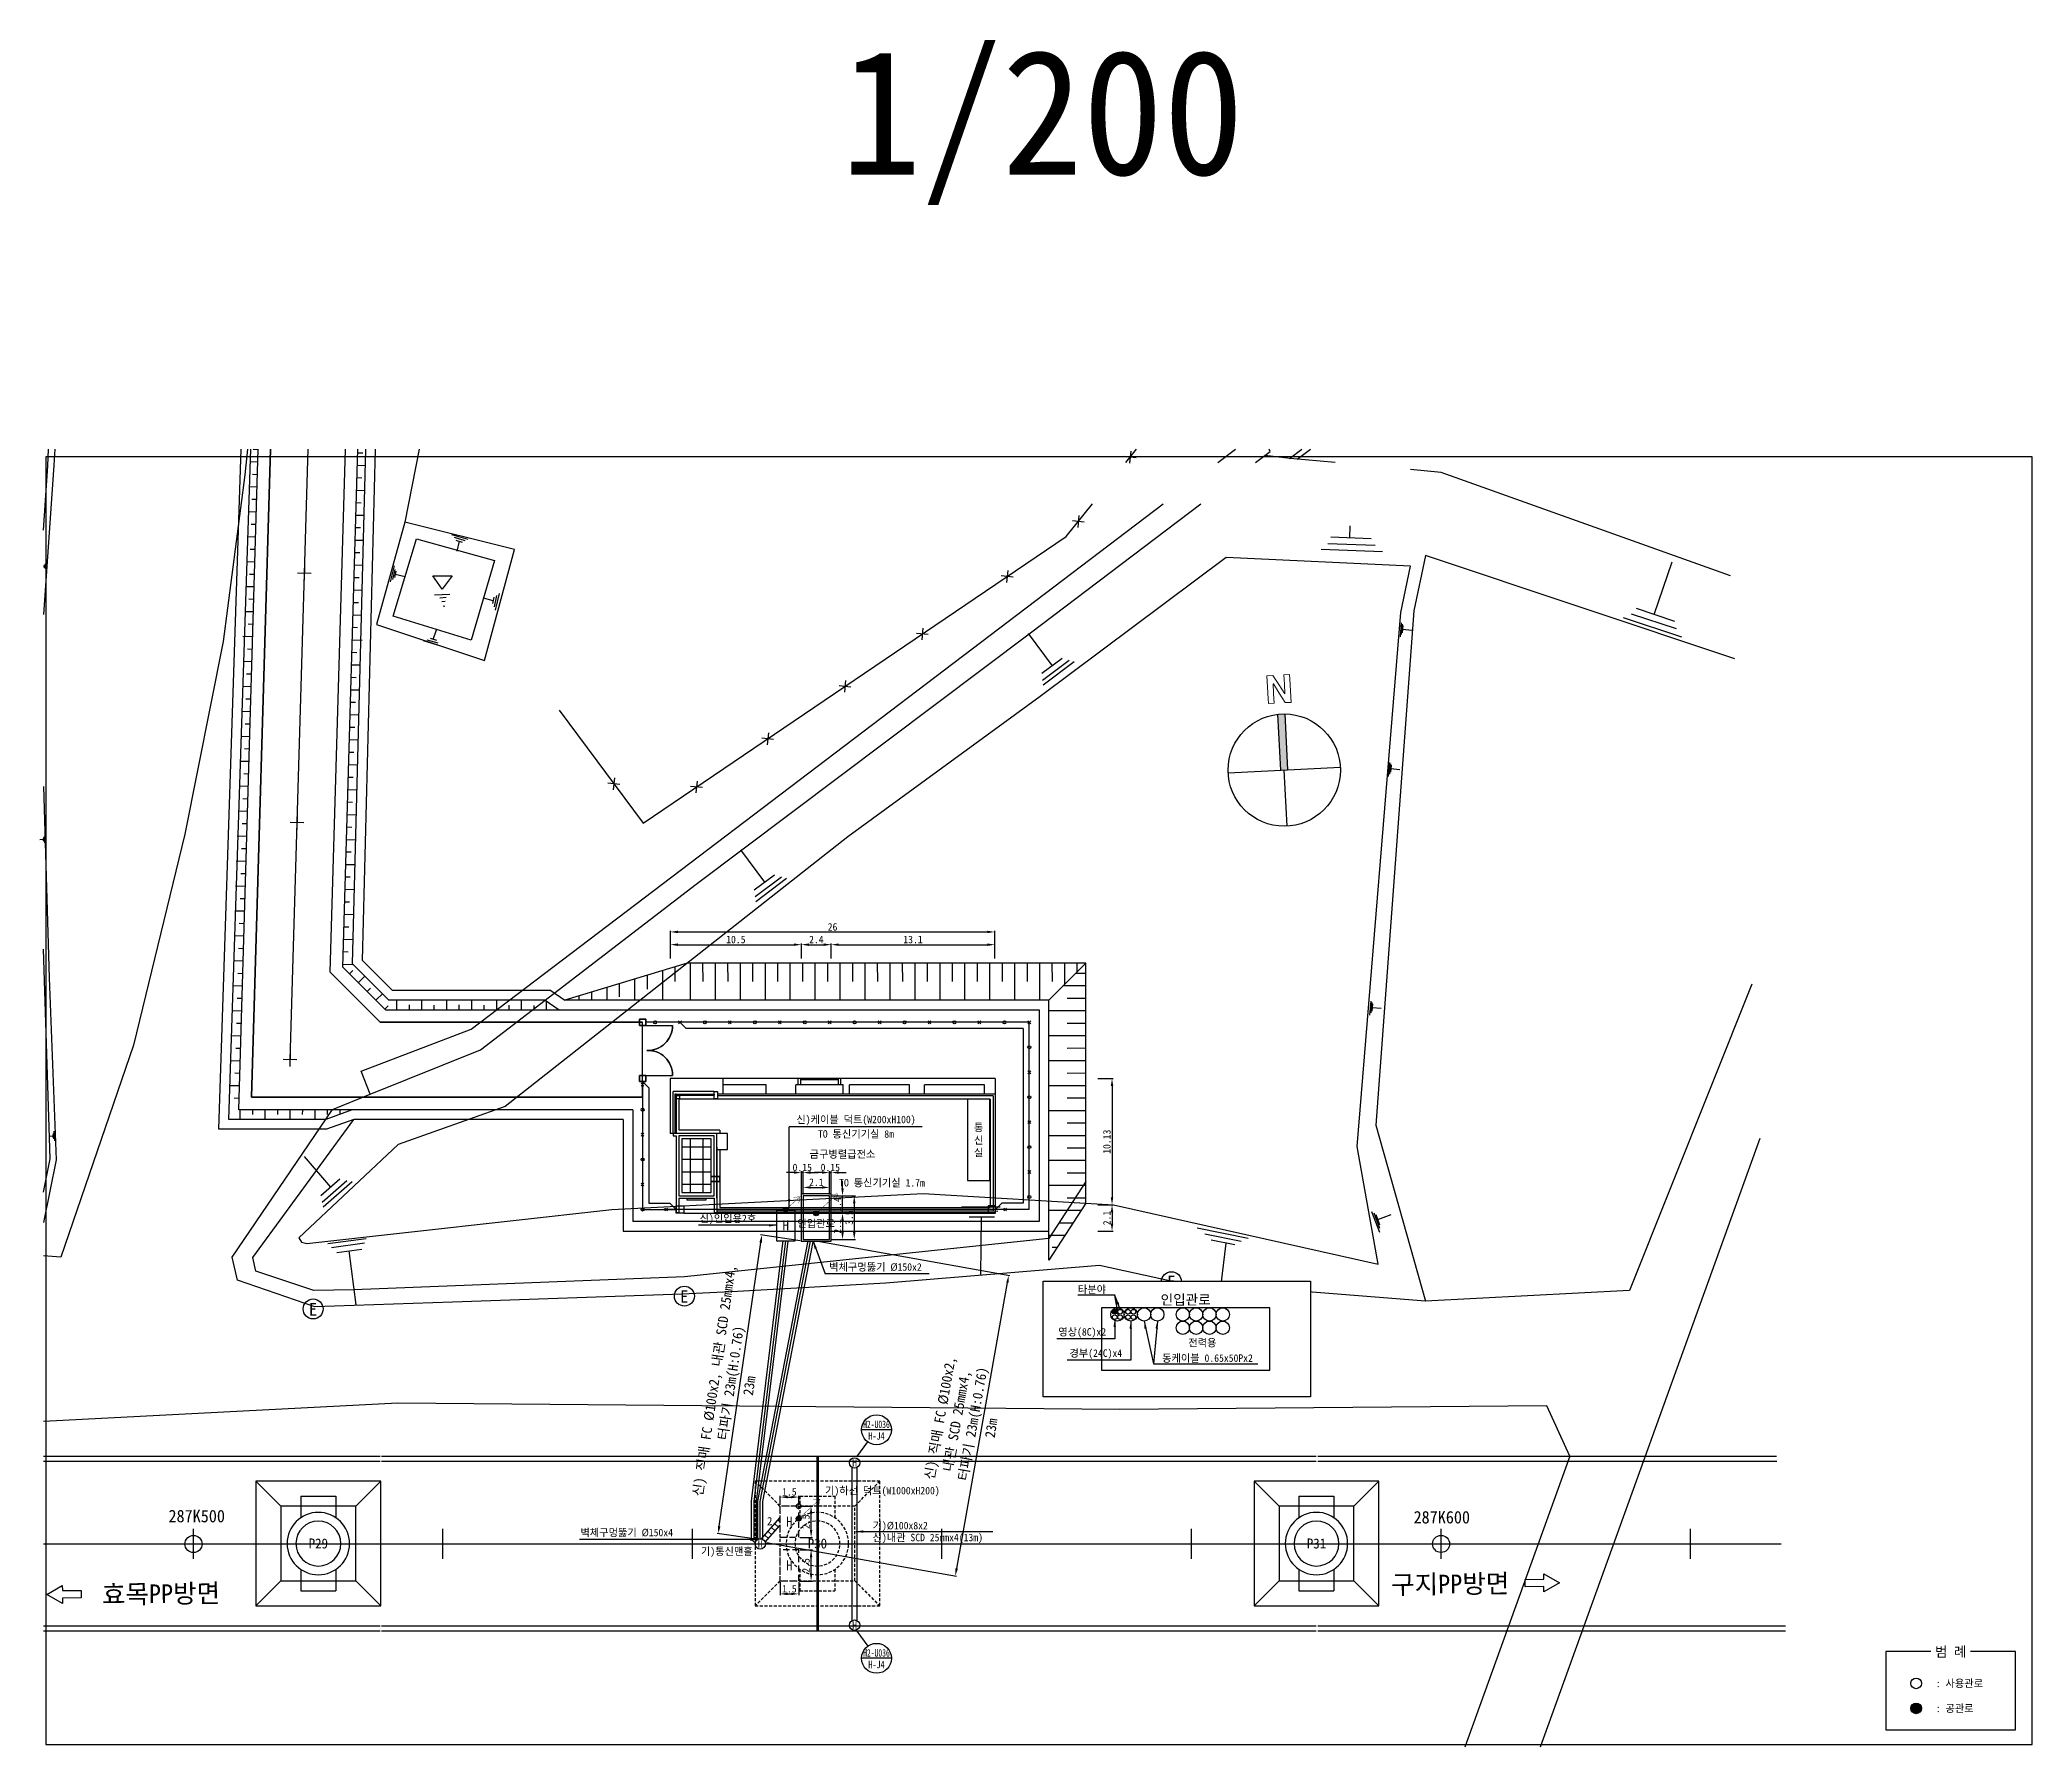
# Model space of a CAD drawing. Extents: x -230 to 359, y 103089 to 103233.
# Drawn here: x -0.5 to 159.2, y 103096.6 to 103233.4 of the extents above; entities that cross this region are included whole.
import ezdxf
from ezdxf.enums import TextEntityAlignment as Align

# ---------------------------------------------------------------- set-up
doc = ezdxf.new("R2010")
doc.units = 0
doc.header["$MEASUREMENT"] = 0
doc.linetypes.add('DASHED2', pattern=[0.375, 0.25, -0.125])
doc.linetypes.add('HIDDEN', pattern=[0.375, 0.25, -0.125])
doc.layers.get('DEFPOINTS').update_dxf_attribs({"linetype": 'CONTINUOUS'})
for name, color, linetype in [('TT-LINE', 7, 'CONTINUOUS'), ('TT-MANH', 4, 'CONTINUOUS'), ('TX-LINE', 2, 'CONTINUOUS'), ('TX-PAPR', 2, 'CONTINUOUS'), ('TZ-BASE', 253, 'CONTINUOUS'), ('TZ-DIMS', 1, 'CONTINUOUS'), ('TZ-LEAL', 1, 'CONTINUOUS'), ('TZ-LEAT', 3, 'CONTINUOUS'), ('TZ-LINE', 7, 'CONTINUOUS'), ('TZ-TEX2', 3, 'CONTINUOUS'), ('TZ-TEXT', 6, 'CONTINUOUS')]:
    doc.layers.add(name, color=color, linetype=linetype)
doc.styles.add('GR', font='GulimChe.ttf')
doc.styles.get("Standard").update_dxf_attribs({"font": 'GulimChe.ttf'})
doc.linetypes.add('XXO_LINE', pattern='A,2.5,["X",Standard,S=1,R=0,X=-1,Y=-0.5],5,["X",Standard,S=1,R=0,X=-1,Y=-0.5],5,-0.5,[133,GulimChe.ttf,S=0.5,R=0,X=-0.5,Y=0],-0.5,2.5', length=16)
doc.linetypes.add('ZIGZAG', pattern='A,0.00254,-5.08,[131,ltypeshp.shx,S=5.08,R=0,X=-5.08,Y=0],-10.16,[131,ltypeshp.shx,S=5.08,R=180,X=5.08,Y=0],-5.08', length=20.32254)
doc.dimstyles.new('D200', dxfattribs={"dimscale": 0.2, "dimtxt": 3, "dimasz": 3, "dimexe": 0.5, "dimexo": 0.5, "dimgap": 0.5, "dimtad": 1, "dimdec": 0, "dimzin": 1, "dimdsep": 46, "dimlunit": 6, "dimtxsty": 'Standard', "dimcen": 1, "dimclrd": 1, "dimclre": 1, "dimclrt": 3, "dimadec": 0, "dimazin": 0, "dimtfac": 1, "dimtdec": 0, "dimtix": 1, "dimtmove": 2, "dimatfit": 3, "dimfxl": 0, "dimtvp": 2, "dimlwd": -1, "dimlwe": -1, "dimarcsym": 0})

msp = doc.modelspace()

# ---------------------------------------------------------------- texts
at = {"layer": 'TT-MANH', "linetype": 'ByBlock', "style": 'GR'}
for p in [(64.818, 103119.374), (57.256, 103112.882), (64.818, 103106.374)]:
    msp.add_text('H', height=0.6, dxfattribs=at).set_placement(p, align=Align.MIDDLE)
at = {"layer": 'TZ-BASE', "style": 'GR'}
for s, p in [('통', (74.762, 103146.259)), ('신', (74.762, 103145.259)), ('실', (74.762, 103144.259))]:
    msp.add_text(s, height=0.6, rotation=0.00002, dxfattribs=at).set_placement(p, align=Align.MIDDLE)
msp.add_text('금구병렬급전소', height=0.6001, rotation=0.00002, dxfattribs=at).set_placement((63.846, 103143.82), align=Align.CENTER)
at = {"layer": 'TZ-BASE'}
for p in [(90.206, 103133.368), (21.412, 103131.18), (51.166, 103132.209)]:
    msp.add_text('E', height=1, rotation=0.00802, dxfattribs=at).set_placement(p, align=Align.CENTER)
for s, p in [('287K500', (12.087, 103114.616)), ('287K600', (111.881, 103114.524))]:
    msp.add_text(s, height=1, dxfattribs=at).set_placement(p, align=Align.CENTER)
for s, p in [('효목PP방면', (9.226, 103108.912)), ('구지PP방면', (112.558, 103109.691))]:
    msp.add_text(s, height=1.5, rotation=0.64432, dxfattribs=at).set_placement(p, align=Align.MIDDLE)
at = {"layer": 'TZ-LEAT', "style": 'GR'}
for s, width, p in [('H2-U036', 0.65, (66.571, 103122.464)), ('H-J4', 0.8, (66.571, 103121.532)), ('H2-U036', 0.65, (66.571, 103104.149)), ('H-J4', 0.8, (66.571, 103103.217))]:
    msp.add_text(s, height=0.6, dxfattribs=dict(at, width=width)).set_placement(p, align=Align.MIDDLE)
at = {"layer": 'TZ-LEAT'}
for s, height, p in [('기)하선 덕트(W1000xH200)', 0.6, (67.042, 103117.123)), ('2', 0.667, (58.01, 103114.705)), ('기)통신맨홀', 0.6, (54.576, 103112.268))]:
    msp.add_text(s, height=height, dxfattribs=at).set_placement(p, align=Align.MIDDLE)
msp.add_text('기)Ø100x8x2', height=0.6, rotation=0.05182, dxfattribs=at).set_placement((66.258, 103114.352), align=Align.MIDDLE_LEFT)
at = {"layer": 'TZ-TEX2'}
for s, height, p in [('1/200', 10, (79.863, 103226.783)), ('H', 0.8, (59.299, 103138.413)), ('H', 0.8, (59.586, 103114.663)), ('P29', 0.8, (21.836, 103112.913)), ('P30', 0.8, (61.836, 103112.913)), ('P31', 0.8, (101.836, 103112.913)), ('H', 0.8, (59.586, 103111.163)), ('범 례', 0.8, (152.672, 103104.252, 0.31))]:
    msp.add_text(s, height=height, dxfattribs=at).set_placement(p, align=Align.MIDDLE)
for s, p in [(': 사용관로', (151.478, 103101.707, 0.31)), (': 공관로', (151.478, 103099.707, 0.31))]:
    msp.add_text(s, height=0.6, dxfattribs=at).set_placement(p, align=Align.MIDDLE_LEFT)
at = {"layer": 'TZ-TEXT'}
for s, rotation, p in [('신)케이블 덕트(W200xH100)', 0.05182, (64.928, 103146.862, 0.155)), ('TO 통신기기실 8m', 359.94818, (64.928, 103145.747, 0.155)), ('TO 통신기기실 1.7m', 359.94818, (67.014, 103141.84, 0)), ('인입관로', 359.94818, (61.73, 103138.581, 0)), ('벽체구멍뚫기 Ø150x2', 0.05182, (66.49, 103135.086, -0.155))]:
    msp.add_text(s, height=0.6, rotation=rotation, dxfattribs=at).set_placement(p, align=Align.MIDDLE)
for s, p in [('신)인입용2호', (52.394, 103138.963)), ('벽체구멍뚫기 Ø150x4', (42.841, 103113.792)), ('신)내관 SCD 25mmx4(13m)', (66.258, 103113.394))]:
    msp.add_text(s, height=0.6, rotation=0.05182, dxfattribs=at).set_placement(p, align=Align.MIDDLE_LEFT)
at = {"layer": 'TZ-TEXT', "ltscale": 2, "char_height": 0.8, "attachment_point": 5, "rotation": 81.69017}
for insert in [(56.381, 103125.56), (75.767, 103122.167)]:
    msp.add_mtext('23m', dxfattribs=dict(at, insert=insert))

# ---------------------------------------------------------------- blocks, each defined once
blk = doc.blocks.new('*D9')
at = {"layer": 'DEFPOINTS', "color": 0, "ltscale": 2}
for p in [(76.05, 103161.92), (50.05, 103159.68, 0), (76.05, 103159.68, 0)]:
    blk.add_point(p, dxfattribs=at)
at = {"layer": 'TZ-DIMS', "color": 1, "ltscale": 2}
for p, q in [((50.05, 103159.78), (50.05, 103162.02)), ((50.65, 103161.92), (75.45, 103161.92)), ((76.05, 103159.78), (76.05, 103162.02))]:
    blk.add_line(p, q, dxfattribs=at)
for points in [[(50.65, 103162.02), (50.65, 103161.82), (50.05, 103161.92)], [(75.45, 103162.02), (75.45, 103161.82), (76.05, 103161.92)]]:
    blk.add_solid(points, dxfattribs=at)
at = {"layer": 'TZ-DIMS', "color": 3, "ltscale": 2, "insert": (63.05, 103162.32), "char_height": 0.6, "attachment_point": 5}
blk.add_mtext('26', dxfattribs=at)
blk = doc.blocks.new('*D10')
at = {"layer": 'DEFPOINTS', "color": 0}
for p in [(60.55, 103160.9), (50.05, 103159.68, 0), (60.55, 103159.68, 0)]:
    blk.add_point(p, dxfattribs=at)
at = {"layer": 'TZ-DIMS', "color": 1}
for p, q in [((50.05, 103159.78), (50.05, 103161)), ((50.65, 103160.9), (59.95, 103160.9)), ((60.55, 103159.78), (60.55, 103161))]:
    blk.add_line(p, q, dxfattribs=at)
for points in [[(50.65, 103161), (50.65, 103160.8), (50.05, 103160.9)], [(59.95, 103161), (59.95, 103160.8), (60.55, 103160.9)]]:
    blk.add_solid(points, dxfattribs=at)
at = {"layer": 'TZ-DIMS', "color": 3, "insert": (55.3, 103161.31), "char_height": 0.6, "attachment_point": 5}
blk.add_mtext('10.5', dxfattribs=at)
blk = doc.blocks.new('*D11')
at = {"layer": 'DEFPOINTS', "color": 0}
for p in [(62.95, 103160.9), (60.55, 103159.68, 0), (62.95, 103159.68, 0)]:
    blk.add_point(p, dxfattribs=at)
at = {"layer": 'TZ-DIMS', "color": 1}
for p, q in [((60.55, 103159.78), (60.55, 103161)), ((61.15, 103160.9), (62.35, 103160.9)), ((62.95, 103159.78), (62.95, 103161))]:
    blk.add_line(p, q, dxfattribs=at)
for points in [[(61.15, 103161), (61.15, 103160.8), (60.55, 103160.9)], [(62.35, 103161), (62.35, 103160.8), (62.95, 103160.9)]]:
    blk.add_solid(points, dxfattribs=at)
at = {"layer": 'TZ-DIMS', "color": 3, "insert": (61.75, 103161.31), "char_height": 0.6, "attachment_point": 5}
blk.add_mtext('2.4', dxfattribs=at)
blk = doc.blocks.new('*D12')
at = {"layer": 'DEFPOINTS', "color": 0}
for p in [(76.05, 103160.9), (62.95, 103159.68, 0), (76.05, 103159.68, 0)]:
    blk.add_point(p, dxfattribs=at)
at = {"layer": 'TZ-DIMS', "color": 1}
for p, q in [((62.95, 103159.78), (62.95, 103161)), ((63.55, 103160.9), (75.45, 103160.9)), ((76.05, 103159.78), (76.05, 103161))]:
    blk.add_line(p, q, dxfattribs=at)
for points in [[(63.55, 103161), (63.55, 103160.8), (62.95, 103160.9)], [(75.45, 103161), (75.45, 103160.8), (76.05, 103160.9)]]:
    blk.add_solid(points, dxfattribs=at)
at = {"layer": 'TZ-DIMS', "color": 3, "insert": (69.5, 103161.31), "char_height": 0.6, "attachment_point": 5}
blk.add_mtext('13.1', dxfattribs=at)
blk = doc.blocks.new('*D13')
at = {"layer": 'DEFPOINTS', "color": 0}
for p in [(84.21, 103150.18, 0), (84.21, 103140.05, 0), (85.45, 103140.05)]:
    blk.add_point(p, dxfattribs=at)
at = {"layer": 'TZ-DIMS', "color": 1}
for p, q in [((84.31, 103150.18), (85.55, 103150.18)), ((85.45, 103149.58), (85.45, 103140.65)), ((84.31, 103140.05), (85.55, 103140.05))]:
    blk.add_line(p, q, dxfattribs=at)
for points in [[(85.35, 103149.58), (85.55, 103149.58), (85.45, 103150.18)], [(85.35, 103140.65), (85.55, 103140.65), (85.45, 103140.05)]]:
    blk.add_solid(points, dxfattribs=at)
at = {"layer": 'TZ-DIMS', "color": 3, "insert": (85.04, 103145.11), "char_height": 0.6, "attachment_point": 5, "rotation": 90}
blk.add_mtext('10.13', dxfattribs=at)
blk = doc.blocks.new('*D14')
at = {"layer": 'DEFPOINTS', "color": 0}
for p in [(84.21, 103140.05, 0), (84.21, 103137.95, 0), (85.45, 103137.95)]:
    blk.add_point(p, dxfattribs=at)
at = {"layer": 'TZ-DIMS', "color": 1}
for p, q in [((84.31, 103140.05), (85.55, 103140.05)), ((85.45, 103139.45), (85.45, 103138.55)), ((84.31, 103137.95), (85.55, 103137.95))]:
    blk.add_line(p, q, dxfattribs=at)
for points in [[(85.35, 103139.45), (85.55, 103139.45), (85.45, 103140.05)], [(85.35, 103138.55), (85.55, 103138.55), (85.45, 103137.95)]]:
    blk.add_solid(points, dxfattribs=at)
at = {"layer": 'TZ-DIMS', "color": 3, "insert": (85.04, 103139), "char_height": 0.6, "attachment_point": 5, "rotation": 90}
blk.add_mtext('2.1', dxfattribs=at)
blk = doc.blocks.new('*D15')
at = {"layer": 'DEFPOINTS', "color": 0}
for p in [(58.84, 103109.91), (60.34, 103109.91), (60.34, 103108.88)]:
    blk.add_point(p, dxfattribs=at)
at = {"layer": 'TZ-DIMS', "color": 1}
for p, q in [((58.84, 103109.81), (58.84, 103108.78)), ((60.34, 103109.81), (60.34, 103108.78)), ((59.44, 103108.88), (59.74, 103108.88))]:
    blk.add_line(p, q, dxfattribs=at)
for points in [[(59.44, 103108.98), (59.44, 103108.78), (58.84, 103108.88)], [(59.74, 103108.98), (59.74, 103108.78), (60.34, 103108.88)]]:
    blk.add_solid(points, dxfattribs=at)
at = {"layer": 'TZ-DIMS', "color": 3, "insert": (59.59, 103109.29), "char_height": 0.6, "attachment_point": 5}
blk.add_mtext('1.5', dxfattribs=at)
blk = doc.blocks.new('*D16')
at = {"layer": 'DEFPOINTS', "color": 0}
for p in [(60.34, 103112.41), (61.33, 103112.41), (60.34, 103109.91)]:
    blk.add_point(p, dxfattribs=at)
at = {"layer": 'TZ-DIMS', "color": 1}
for p, q in [((60.44, 103112.41), (61.43, 103112.41)), ((61.33, 103110.51), (61.33, 103111.81)), ((60.44, 103109.91), (61.43, 103109.91))]:
    blk.add_line(p, q, dxfattribs=at)
for points in [[(61.23, 103111.81), (61.43, 103111.81), (61.33, 103112.41)], [(61.23, 103110.51), (61.43, 103110.51), (61.33, 103109.91)]]:
    blk.add_solid(points, dxfattribs=at)
at = {"layer": 'TZ-DIMS', "color": 3, "insert": (60.92, 103111.16), "char_height": 0.6, "attachment_point": 5, "rotation": 90}
blk.add_mtext('2.5', dxfattribs=at)
blk = doc.blocks.new('*D17')
at = {"layer": 'DEFPOINTS', "color": 0}
for p in [(62.8, 103139.38, 0), (62.8, 103137.28, 0), (63.85, 103137.28)]:
    blk.add_point(p, dxfattribs=at)
at = {"layer": 'TZ-DIMS', "color": 1}
for p, q in [((62.9, 103139.38), (63.95, 103139.38)), ((63.85, 103138.78), (63.85, 103137.88)), ((62.9, 103137.28), (63.95, 103137.28))]:
    blk.add_line(p, q, dxfattribs=at)
for points in [[(63.75, 103138.78), (63.95, 103138.78), (63.85, 103139.38)], [(63.75, 103137.88), (63.95, 103137.88), (63.85, 103137.28)]]:
    blk.add_solid(points, dxfattribs=at)
at = {"layer": 'TZ-DIMS', "color": 3, "insert": (63.44, 103138.33), "char_height": 0.6, "attachment_point": 5, "rotation": 90}
blk.add_mtext('2.1', dxfattribs=at)
blk = doc.blocks.new('*D18')
at = {"layer": 'DEFPOINTS', "color": 0}
for p in [(62.8, 103140.78, 0), (63.85, 103140.78), (62.8, 103139.38, 0)]:
    blk.add_point(p, dxfattribs=at)
at = {"layer": 'TZ-DIMS', "color": 1}
for p, q in [((63.85, 103141.38), (63.85, 103141.98)), ((62.9, 103140.78), (63.95, 103140.78)), ((63.85, 103139.38), (63.85, 103140.78)), ((62.9, 103139.38), (63.95, 103139.38)), ((63.85, 103138.78), (63.85, 103138.18))]:
    blk.add_line(p, q, dxfattribs=at)
for points in [[(63.75, 103141.38), (63.95, 103141.38), (63.85, 103140.78)], [(63.75, 103138.78), (63.95, 103138.78), (63.85, 103139.38)]]:
    blk.add_solid(points, dxfattribs=at)
at = {"layer": 'TZ-DIMS', "color": 3, "insert": (63.44, 103140.08), "char_height": 0.6, "attachment_point": 5, "rotation": 90}
blk.add_mtext('1.4', dxfattribs=at)
blk = doc.blocks.new('*D19')
at = {"layer": 'DEFPOINTS', "color": 0}
for p in [(62.8, 103140.78, 0), (62.8, 103137.28, 0), (64.79, 103137.28)]:
    blk.add_point(p, dxfattribs=at)
at = {"layer": 'TZ-DIMS', "color": 1}
for p, q in [((62.9, 103140.78), (64.89, 103140.78)), ((64.79, 103140.18), (64.79, 103137.88)), ((62.9, 103137.28), (64.89, 103137.28))]:
    blk.add_line(p, q, dxfattribs=at)
for points in [[(64.69, 103140.18), (64.89, 103140.18), (64.79, 103140.78)], [(64.69, 103137.88), (64.89, 103137.88), (64.79, 103137.28)]]:
    blk.add_solid(points, dxfattribs=at)
at = {"layer": 'TZ-DIMS', "color": 3, "insert": (64.38, 103139.03), "char_height": 0.6, "attachment_point": 5, "rotation": 90}
blk.add_mtext('3.5', dxfattribs=at)
blk = doc.blocks.new('*D20')
at = {"layer": 'DEFPOINTS', "color": 0}
for p in [(60.7, 103140.78, 0), (62.8, 103141.45), (62.8, 103140.78, 0)]:
    blk.add_point(p, dxfattribs=at)
at = {"layer": 'TZ-DIMS', "color": 1}
for p, q in [((60.7, 103140.88), (60.7, 103141.55)), ((61.3, 103141.45), (62.2, 103141.45)), ((62.8, 103140.88), (62.8, 103141.55))]:
    blk.add_line(p, q, dxfattribs=at)
for points in [[(61.3, 103141.55), (61.3, 103141.35), (60.7, 103141.45)], [(62.2, 103141.55), (62.2, 103141.35), (62.8, 103141.45)]]:
    blk.add_solid(points, dxfattribs=at)
at = {"layer": 'TZ-DIMS', "color": 3, "insert": (61.75, 103141.86), "char_height": 0.6, "attachment_point": 5}
blk.add_mtext('2.1', dxfattribs=at)
blk = doc.blocks.new('*D21')
at = {"layer": 'DEFPOINTS', "color": 0}
for p in [(60.55, 103142.64), (60.55, 103140.78, 0), (60.7, 103140.78, 0)]:
    blk.add_point(p, dxfattribs=at)
at = {"layer": 'TZ-DIMS', "color": 1}
for p, q in [((59.95, 103142.64), (59.35, 103142.64)), ((60.55, 103140.88), (60.55, 103142.74)), ((60.7, 103142.64), (60.55, 103142.64)), ((60.7, 103140.88), (60.7, 103142.74)), ((61.3, 103142.64), (61.9, 103142.64))]:
    blk.add_line(p, q, dxfattribs=at)
for points in [[(59.95, 103142.74), (59.95, 103142.54), (60.55, 103142.64)], [(61.3, 103142.74), (61.3, 103142.54), (60.7, 103142.64)]]:
    blk.add_solid(points, dxfattribs=at)
at = {"layer": 'TZ-DIMS', "color": 3, "insert": (60.62, 103143.05), "char_height": 0.6, "attachment_point": 5}
blk.add_mtext('0.15', dxfattribs=at)
blk = doc.blocks.new('*D22')
at = {"layer": 'DEFPOINTS', "color": 0}
for p in [(62.95, 103142.64), (62.8, 103140.78, 0), (62.95, 103140.78, 0)]:
    blk.add_point(p, dxfattribs=at)
at = {"layer": 'TZ-DIMS', "color": 1}
for p, q in [((62.2, 103142.64), (61.6, 103142.64)), ((62.8, 103140.88), (62.8, 103142.74)), ((62.8, 103142.64), (62.95, 103142.64)), ((62.95, 103140.88), (62.95, 103142.74)), ((63.55, 103142.64), (64.15, 103142.64))]:
    blk.add_line(p, q, dxfattribs=at)
for points in [[(62.2, 103142.74), (62.2, 103142.54), (62.8, 103142.64)], [(63.55, 103142.74), (63.55, 103142.54), (62.95, 103142.64)]]:
    blk.add_solid(points, dxfattribs=at)
at = {"layer": 'TZ-DIMS', "color": 3, "insert": (62.87, 103143.05), "char_height": 0.6, "attachment_point": 5}
blk.add_mtext('0.15', dxfattribs=at)
blk = doc.blocks.new('*D23')
at = {"layer": 'DEFPOINTS', "color": 0}
for p in [(60.34, 103116.64), (58.84, 103115.91), (60.34, 103115.91)]:
    blk.add_point(p, dxfattribs=at)
at = {"layer": 'TZ-DIMS', "color": 1}
for p, q in [((58.84, 103116.01), (58.84, 103116.74)), ((59.44, 103116.64), (59.74, 103116.64)), ((60.34, 103116.01), (60.34, 103116.74))]:
    blk.add_line(p, q, dxfattribs=at)
for points in [[(59.44, 103116.74), (59.44, 103116.54), (58.84, 103116.64)], [(59.74, 103116.74), (59.74, 103116.54), (60.34, 103116.64)]]:
    blk.add_solid(points, dxfattribs=at)
at = {"layer": 'TZ-DIMS', "color": 3, "insert": (59.59, 103117.05), "char_height": 0.6, "attachment_point": 5}
blk.add_mtext('1.5', dxfattribs=at)
blk = doc.blocks.new('*D24')
at = {"layer": 'DEFPOINTS', "color": 0}
for p in [(60.34, 103115.91), (61.33, 103115.91), (60.34, 103113.41)]:
    blk.add_point(p, dxfattribs=at)
at = {"layer": 'TZ-DIMS', "color": 1}
for p, q in [((60.44, 103115.91), (61.43, 103115.91)), ((61.33, 103114.01), (61.33, 103115.31)), ((60.44, 103113.41), (61.43, 103113.41))]:
    blk.add_line(p, q, dxfattribs=at)
for points in [[(61.23, 103115.31), (61.43, 103115.31), (61.33, 103115.91)], [(61.23, 103114.01), (61.43, 103114.01), (61.33, 103113.41)]]:
    blk.add_solid(points, dxfattribs=at)
at = {"layer": 'TZ-DIMS', "color": 3, "insert": (60.92, 103114.66), "char_height": 0.6, "attachment_point": 5, "rotation": 90}
blk.add_mtext('2.5', dxfattribs=at)
blk = doc.blocks.new('*D25')
at = {"layer": 'DEFPOINTS', "color": 0, "ltscale": 2}
for p in [(57.38, 103137.63), (60.55, 103137.16), (57.06, 103113.25)]:
    blk.add_point(p, dxfattribs=at)
at = {"layer": 'TZ-TEXT', "color": 1, "ltscale": 2}
for p, q in [((53.97, 103114.31), (57.29, 103137.03)), ((60.45, 103137.18), (57.28, 103137.64)), ((56.96, 103113.27), (53.79, 103113.73))]:
    blk.add_line(p, q, dxfattribs=at)
for points in [[(57.19, 103137.05), (57.39, 103137.02), (57.38, 103137.63)], [(53.87, 103114.32), (54.07, 103114.29), (53.89, 103113.71)]]:
    blk.add_solid(points, dxfattribs=at)
at = {"layer": 'TZ-TEXT', "color": 3, "ltscale": 2, "insert": (54.33, 103125.86), "char_height": 0.8, "attachment_point": 5, "rotation": 81.6902}
blk.add_mtext('{\\C6;신) 직매 FC Ø100x2, 내관 SCD 25mmx4,\\P터파기 23m(H:0.76)}', dxfattribs=at)
blk = doc.blocks.new('*D43')
at = {"layer": 'DEFPOINTS', "color": 0, "ltscale": 2}
for p in [(61.93, 103137.13), (77.18, 103134.42), (57.65, 103113.03)]:
    blk.add_point(p, dxfattribs=at)
at = {"layer": 'TZ-TEXT', "color": 1, "ltscale": 2}
for p, q in [((62.03, 103137.11), (77.27, 103134.4)), ((73, 103110.91), (77.07, 103133.83)), ((57.75, 103113.01), (72.99, 103110.3))]:
    blk.add_line(p, q, dxfattribs=at)
for points in [[(76.97, 103133.85), (77.17, 103133.81), (77.18, 103134.42)], [(72.9, 103110.93), (73.1, 103110.89), (72.89, 103110.32)]]:
    blk.add_solid(points, dxfattribs=at)
at = {"layer": 'TZ-TEXT', "color": 3, "ltscale": 2, "insert": (73.07, 103122.72), "char_height": 0.8, "attachment_point": 5, "rotation": 79.9296}
blk.add_mtext('{\\C6;신) 직매 FC Ø100x2,\\P내관 SCD 25mmx4,\\P터파기 23m(H:0.76)}', dxfattribs=at)

# ---------------------------------------------------------------- dimensions: what is measured, and where the dimension line sits
at = {"layer": 'TZ-DIMS', "ltscale": 2}
dim = msp.add_linear_dim(base=(76.046, 103161.917), p1=(50.046, 103159.68, 0), p2=(76.046, 103159.68, 0), dimstyle='D200', dxfattribs=at)
dim.commit()
dim.dimension.update_dxf_attribs({"geometry": '*D9', "text_midpoint": (63.046, 103162.324)})
at = {"layer": 'TZ-DIMS'}
for base, p1, p2, override, picture, middle in [((60.546, 103160.899), (50.046, 103159.68, 0), (60.546, 103159.68, 0), {"dimdec": 1, "dimlunit": 6}, '*D10', (55.296, 103161.307)), ((62.946, 103160.899), (60.546, 103159.68, 0), (62.946, 103159.68, 0), {"dimdec": 1}, '*D11', (61.746, 103161.306)), ((76.046, 103160.899), (62.946, 103159.68, 0), (76.046, 103159.68, 0), {"dimdec": 1}, '*D12', (69.496, 103161.307)), ((60.546, 103142.637, 0), (60.696, 103140.78), (60.546, 103140.78), {"dimdec": 2}, '*D21', (60.621, 103143.045, 0)), ((62.946, 103142.637, 0), (62.796, 103140.78), (62.946, 103140.78), {"dimdec": 2}, '*D22', (62.871, 103143.045, 0)), ((62.796, 103141.449, 0), (60.696, 103140.78), (62.796, 103140.78), {"dimdec": 1}, '*D20', (61.746, 103141.857, 0)), ((60.336, 103116.637), (58.836, 103115.913), (60.336, 103115.913), {"dimdec": 1}, '*D23', (59.586, 103117.045)), ((60.336, 103108.88), (58.836, 103109.913), (60.336, 103109.913), {"dimdec": 1}, '*D15', (59.586, 103109.288))]:
    dim = msp.add_linear_dim(base=base, p1=p1, p2=p2, dimstyle='D200', override=override, dxfattribs=at)
    dim.commit()
    dim.dimension.update_dxf_attribs({"geometry": picture, "text_midpoint": middle})
for base, p1, p2, override, picture, middle in [((85.447, 103140.05), (84.215, 103150.18, 0), (84.215, 103140.05, 0), {"dimdec": 2}, '*D13', (85.039, 103145.115)), ((63.853, 103140.78, 0), (62.796, 103139.38), (62.796, 103140.78), {"dimdec": 1}, '*D18', (63.445, 103140.08, 0)), ((64.789, 103137.28, 0), (62.796, 103140.78), (62.796, 103137.28), {"dimdec": 1}, '*D19', (64.381, 103139.03, 0)), ((85.447, 103137.95), (84.215, 103140.05, 0), (84.215, 103137.95, 0), {"dimdec": 1}, '*D14', (85.039, 103139)), ((63.853, 103137.28, 0), (62.796, 103139.38), (62.796, 103137.28), {"dimdec": 1}, '*D17', (63.445, 103138.33, 0)), ((61.332, 103115.913), (60.336, 103113.413), (60.336, 103115.913), {"dimdec": 1}, '*D24', (60.925, 103114.663)), ((61.332, 103112.413), (60.336, 103109.913), (60.336, 103112.413), {"dimdec": 1}, '*D16', (60.925, 103111.163))]:
    dim = msp.add_linear_dim(base=base, p1=p1, p2=p2, angle=90, dimstyle='D200', override=override, dxfattribs=at)
    dim.commit()
    dim.dimension.update_dxf_attribs({"geometry": picture, "text_midpoint": middle})
at = {"layer": 'TZ-TEXT', "ltscale": 2}
for p1, p2, distance, text, picture, middle in [((57.056, 103113.251), (60.549, 103137.163), 3.203, '{\\C6;신) 직매 FC Ø100x2, 내관 SCD 25mmx4,\\P터파기 23m(H:0.76)}', '*D25', (54.332, 103125.86)), ((57.651, 103113.025), (61.932, 103137.13), -15.483, '{\\C6;신) 직매 FC Ø100x2,\\P내관 SCD 25mmx4,\\P터파기 23m(H:0.76)}', '*D43', (73.067, 103122.72))]:
    dim = msp.add_aligned_dim(p1=p1, p2=p2, distance=distance, text=text, dimstyle='D200', override={"dimtxt": 4}, dxfattribs=at)
    dim.commit()
    dim.dimension.update_dxf_attribs({"geometry": picture, "text_midpoint": middle})

# ---------------------------------------------------------------- hatches: boundary and pattern name
at = {"layer": 'TZ-LINE'}
h = msp.add_hatch(color=256, dxfattribs=at)
h.dxf.hatch_style = 1
h.paths.add_polyline_path([(59.099, 103139.663, 1), (59.499, 103139.663, 1)])
h = msp.add_hatch(color=256, dxfattribs=at)
h.dxf.hatch_style = 1
h.paths.add_polyline_path([(61.546, 103139.38, 1), (61.946, 103139.38, 1)])
h = msp.add_hatch(color=256, dxfattribs=at)
h.dxf.hatch_style = 1
h.paths.add_polyline_path([(60.136, 103114.913, 1), (60.536, 103114.913, 1)])
at = {"layer": 'TZ-LINE', "ltscale": 2}
h = msp.add_hatch(color=256, dxfattribs=at)
h.dxf.hatch_style = 1
h.paths.add_polyline_path([(149.475, 103099.707, 1), (150.329, 103099.707, 1)])

# ---------------------------------------------------------------- linework, layer by layer
at = {"layer": 'TT-LINE', "linetype": 'ByBlock'}
for points in [[(64.618, 103106.744), (64.616, 103119.005)], [(65.018, 103106.744), (65.016, 103119.005)]]:
    msp.add_lwpolyline(points, dxfattribs=at)
at = {"layer": 'TT-MANH'}
for centre in [(64.816, 103119.374), (57.256, 103112.882), (64.818, 103106.374)]:
    msp.add_circle(centre, 0.42, dxfattribs=at)
at = {"layer": 'TX-PAPR'}
msp.add_lwpolyline([(0, 103096.8), (159.2, 103096.8), (159.2, 103200), (0, 103200)], close=True, dxfattribs=at)
at = {"layer": 'TZ-BASE'}
for p, q in [((13.849, 103146.118), (15.642, 103200.6)), ((14.652, 103146.898), (16.419, 103200.6)), ((15.455, 103147.678), (17.008, 103200.6)), ((16.485, 103148.678), (18.008, 103200.6)), ((19.574, 103151.677), (21.009, 103200.6)), ((22.781, 103158.693), (24.011, 103200.6)), ((23.793, 103159.095), (25.011, 103200.6)), ((24.584, 103159.366), (25.636, 103200.6)), ((25.374, 103159.636), (26.419, 103200.6)), ((98.987, 103174.877), (98.752, 103179.363)), ((99.291, 103179.391), (99.526, 103174.905)), ((94.762, 103174.657), (103.75, 103175.126)), ((99.491, 103170.397), (99.256, 103174.891)), ((20.677, 103170.652), (19.586, 103170.684)), ((20.147, 103171.214), (20.115, 103170.123)), ((27.491, 103156.458), (24.584, 103159.366)), ((27.771, 103157.238), (25.374, 103159.636)), ((83.351, 103159.428), (51.409, 103159.428)), ((83.351, 103159.428), (80.381, 103156.458)), ((83.351, 103141.923), (83.351, 103159.428)), ((83.351, 103140.191), (83.351, 103159.428)), ((26.796, 103154.678), (22.781, 103158.693)), ((27.21, 103155.678), (23.793, 103159.095)), ((40.019, 103156.458), (27.491, 103156.458)), ((40.472, 103157.238), (27.771, 103157.238)), ((40.019, 103156.458), (41.132, 103155.678)), ((40.472, 103157.238), (41.585, 103156.458)), ((80.381, 103156.458), (41.585, 103156.458)), ((80.381, 103137.358), (80.381, 103156.458)), ((80.381, 103135.626), (80.381, 103156.458)), ((26.796, 103154.678), (47.821, 103154.678)), ((27.21, 103155.678), (30.889, 103155.678)), ((30.889, 103155.678), (79.601, 103155.678)), ((47.816, 103148.678), (47.821, 103154.678)), ((47.821, 103154.43), (50.221, 103154.43)), ((78.821, 103154.68), (48.071, 103154.68)), ((50.705, 103154.564), (50.937, 103154.795)), ((50.705, 103154.795), (50.937, 103154.564)), ((50.821, 103154.68), (51.321, 103154.18)), ((54.705, 103154.564), (54.937, 103154.795)), ((54.705, 103154.795), (54.937, 103154.564)), ((58.705, 103154.564), (58.937, 103154.795)), ((58.705, 103154.795), (58.937, 103154.564)), ((62.705, 103154.564), (62.937, 103154.795)), ((62.705, 103154.795), (62.937, 103154.564)), ((66.705, 103154.564), (66.937, 103154.795)), ((66.705, 103154.795), (66.937, 103154.564)), ((70.705, 103154.564), (70.937, 103154.795)), ((70.705, 103154.795), (70.937, 103154.564)), ((74.705, 103154.795), (74.937, 103154.564)), ((74.705, 103154.564), (74.937, 103154.795)), ((78.705, 103154.564), (78.937, 103154.795)), ((78.705, 103154.795), (78.937, 103154.564)), ((78.821, 103139.68), (78.821, 103154.68)), ((79.601, 103155.678), (79.601, 103138.732)), ((79.601, 103155.678), (79.601, 103138.732)), ((78.321, 103154.18), (51.321, 103154.18)), ((47.705, 103149.564), (47.937, 103149.795)), ((47.705, 103149.795), (47.937, 103149.564)), ((47.821, 103149.93), (47.821, 103139.68)), ((47.821, 103149.93), (48.321, 103149.43)), ((54.246, 103150.18, 0), (50.046, 103150.18, 0)), ((50.046, 103150.18, 0), (50.046, 103145.78, 0)), ((76.071, 103150.18, 0), (53.771, 103150.18, 0)), ((54.246, 103150.18, 0), (54.246, 103148.93, 0)), ((57.721, 103149.68, 0), (54.246, 103149.68, 0)), ((57.721, 103148.93, 0), (57.721, 103149.68, 0)), ((63.911, 103149.68, 0), (60.111, 103149.68, 0)), ((60.111, 103148.93, 0), (60.111, 103149.68, 0)), ((63.721, 103150.18, 0), (60.301, 103150.18, 0)), ((60.301, 103149.68, 0), (60.301, 103150.18, 0)), ((60.501, 103149.68, 0), (60.501, 103150.18, 0)), ((60.501, 103150.11, 0), (63.521, 103150.11, 0)), ((60.501, 103150.09, 0), (63.521, 103150.09, 0)), ((63.521, 103149.68, 0), (63.521, 103150.18, 0)), ((63.721, 103149.68, 0), (63.721, 103150.18, 0)), ((63.911, 103148.93, 0), (63.911, 103149.68, -0.001)), ((69.221, 103149.68, 0), (64.421, 103149.68, 0)), ((64.421, 103148.93, 0), (64.421, 103149.68, 0)), ((69.221, 103148.93, 0), (69.221, 103149.68, 0)), ((75.221, 103149.68, 0), (70.421, 103149.68, 0)), ((70.421, 103148.93, 0), (70.421, 103149.68, 0)), ((75.221, 103148.93, 0), (75.221, 103149.68, 0)), ((76.071, 103150.18, 0), (76.071, 103148.93, 0)), ((78.705, 103150.564), (78.937, 103150.795)), ((78.705, 103150.795), (78.937, 103150.564)), ((47.821, 103148.678), (16.485, 103148.678)), ((50.271, 103145.78, 0), (50.271, 103149.13, 0)), ((53.571, 103149.13, 0), (50.271, 103149.13, 0)), ((50.416, 103148.83, 0), (50.416, 103145.83, 0)), ((50.456, 103148.83, 0), (50.456, 103145.83, 0)), ((50.476, 103148.83, 0), (50.476, 103145.83, 0)), ((50.516, 103148.93, 0), (53.471, 103148.93, 0)), ((50.516, 103148.89, 0), (53.471, 103148.89, 0)), ((50.516, 103148.87, 0), (53.471, 103148.87, 0)), ((50.516, 103148.83, 0), (53.471, 103148.83, 0)), ((50.516, 103148.83, 0), (50.516, 103145.83, 0)), ((75.671, 103148.53, 0), (50.766, 103148.53, 0)), ((50.766, 103146.03, 0), (50.766, 103148.53, 0)), ((76.071, 103148.93, 0), (53.821, 103148.93, 0)), ((75.921, 103148.78, 0), (53.821, 103148.78, 0)), ((75.671, 103148.53, 0), (75.671, 103139.83, 0)), ((75.921, 103148.78, 0), (75.921, 103139.58, 0)), ((76.071, 103148.93, 0), (76.071, 103139.43, 0)), ((22.425, 103146.898), (14.652, 103146.898)), ((47.041, 103147.678), (15.455, 103147.678)), ((24.676, 103146.898), (22.489, 103146.118)), ((46.261, 103146.898), (24.676, 103146.898)), ((46.261, 103146.898), (46.261, 103137.952)), ((47.041, 103147.678), (47.041, 103138.732)), ((78.705, 103146.564), (78.937, 103146.795)), ((78.705, 103146.795), (78.937, 103146.564)), ((22.489, 103146.118), (13.849, 103146.118)), ((47.705, 103145.795), (47.937, 103145.564)), ((47.705, 103145.564), (47.937, 103145.795)), ((50.271, 103145.78, 0), (50.046, 103145.78, 0)), ((53.771, 103145.78, 0), (50.271, 103145.78, 0)), ((50.271, 103145.78, 0), (50.271, 103145.58, 0)), ((50.271, 103145.58, 0), (50.521, 103145.58, 0)), ((53.771, 103145.78, 0), (50.521, 103145.78, 0)), ((50.521, 103145.58, 0), (50.521, 103139.43, 0)), ((50.721, 103145.58, 0), (50.721, 103140.78, 0)), ((53.571, 103145.58, 0), (50.721, 103145.58, 0)), ((54.021, 103146.03, 0), (50.766, 103146.03, 0)), ((53.321, 103145.33, 0), (50.971, 103145.33, 0)), ((50.971, 103145.33, 0), (50.971, 103141.03, 0)), ((51.646, 103145.33, 0), (51.646, 103141.03, 0)), ((52.646, 103145.33, 0), (52.646, 103141.03, 0)), ((53.321, 103141.03, 0), (53.321, 103145.33, 0)), ((53.571, 103140.78, 0), (53.571, 103145.58, 0)), ((53.771, 103140.58, 0), (53.771, 103145.78, 0)), ((54.021, 103146.03, 0), (54.021, 103145.78, 0)), ((53.321, 103144.68, 0), (50.971, 103144.68, 0)), ((53.321, 103143.68, 0), (50.971, 103143.68, 0)), ((53.771, 103144.68, 0), (53.771, 103139.43, 0)), ((54.021, 103144.48, 0), (54.021, 103139.83, 0)), ((47.705, 103141.564), (47.937, 103141.795)), ((47.705, 103141.795), (47.937, 103141.564)), ((53.321, 103142.68, 0), (50.971, 103142.68, 0)), ((53.321, 103141.68, 0), (50.971, 103141.68, 0)), ((53.965, 103142.328, 0), (53.373, 103142.328, 0)), ((53.373, 103142.306, 0), (53.373, 103142.328, 0)), ((53.373, 103142.328, 0), (53.373, 103142.306, 0)), ((53.965, 103142.306, 0), (53.373, 103142.306, 0)), ((53.965, 103141.928, 0), (53.373, 103141.928, 0)), ((53.373, 103141.906, 0), (53.373, 103141.928, 0)), ((53.373, 103141.928, 0), (53.373, 103141.906, 0)), ((53.965, 103141.906, 0), (53.373, 103141.906, 0)), ((53.965, 103142.328, 0), (53.771, 103142.328, 0)), ((53.965, 103142.306, 0), (53.771, 103142.306, 0)), ((53.965, 103141.928, 0), (53.771, 103141.928, 0)), ((53.965, 103141.906, 0), (53.771, 103141.906, 0)), ((53.976, 103142.295, 0), (53.976, 103141.939, 0)), ((53.976, 103142.295, 0), (53.976, 103141.939, 0)), ((53.998, 103142.295, 0), (53.998, 103141.939, 0)), ((53.998, 103142.295, 0), (53.998, 103141.939, 0)), ((78.705, 103142.795), (78.937, 103142.564)), ((78.705, 103142.564), (78.937, 103142.795)), ((48.321, 103140.18), (50.021, 103140.18)), ((50.021, 103140.18), (50.521, 103139.68)), ((50.721, 103140.78, 0), (53.571, 103140.78, 0)), ((50.721, 103140.58, 0), (50.721, 103139.43, 0)), ((50.721, 103140.58, 0), (53.571, 103140.58, 0)), ((50.971, 103141.03, 0), (53.321, 103141.03, 0)), ((51.361, 103140.58, 0), (51.361, 103140.43, 0)), ((52.881, 103140.43, 0), (51.361, 103140.43, -0.001)), ((52.881, 103140.58, 0), (52.881, 103140.43, 0)), ((53.571, 103140.58, 0), (53.571, 103139.43, 0)), ((76.121, 103139.68), (76.621, 103140.18)), ((78.321, 103140.18), (76.621, 103140.18)), ((79.601, 103138.732), (47.041, 103138.732)), ((47.821, 103139.68), (50.521, 103139.68)), ((77.285, 103139.68, 0), (49.533, 103139.68, 0)), ((49.597, 103139.795), (49.829, 103139.564)), ((49.597, 103139.564), (49.829, 103139.795)), ((50.521, 103139.43, 0), (50.721, 103139.43, 0)), ((51.121, 103139.38), (75.521, 103139.38)), ((53.571, 103139.43, 0), (53.771, 103139.43, 0)), ((53.771, 103139.58, 0.001), (75.921, 103139.58, 0)), ((53.771, 103139.43, 0.001), (76.071, 103139.43, 0)), ((54.021, 103139.83, 0.001), (75.671, 103139.83, 0)), ((78.821, 103139.68), (76.121, 103139.68)), ((76.772, 103139.564), (77.003, 103139.795)), ((76.772, 103139.795), (77.003, 103139.564)), ((46.261, 103137.952), (80.381, 103137.952))]:
    msp.add_line(p, q, dxfattribs=at)
at = {"layer": 'TZ-BASE', "ltscale": 2}
for p, q in [((20.734, 103191.205), (20.702, 103190.114)), ((21.263, 103190.644), (20.172, 103190.676)), ((20.12, 103151.661), (19.029, 103151.693)), ((19.59, 103152.223), (19.558, 103151.132))]:
    msp.add_line(p, q, dxfattribs=at)
at = {"layer": 'TZ-BASE', "linetype": 'Continuous'}
for p, q in [((48.071, 103154.93), (47.571, 103154.93)), ((47.571, 103154.93), (47.571, 103154.43)), ((47.571, 103154.43), (48.071, 103154.43)), ((47.821, 103154.43), (50.221, 103154.43)), ((48.071, 103154.43), (48.071, 103154.93)), ((78.321, 103154.18), (78.321, 103140.18)), ((47.571, 103150.43), (47.571, 103149.93)), ((48.071, 103150.43), (47.571, 103150.43)), ((47.571, 103149.93), (47.571, 103150.43)), ((47.571, 103150.43), (48.071, 103150.43)), ((47.571, 103149.93), (48.071, 103149.93)), ((48.071, 103149.93), (47.571, 103149.93)), ((47.821, 103150.43), (50.221, 103150.43)), ((47.821, 103150.43), (50.221, 103150.43)), ((48.071, 103149.93), (48.071, 103150.43)), ((48.071, 103150.43), (48.071, 103149.93)), ((48.321, 103149.43), (48.321, 103140.18))]:
    msp.add_line(p, q, dxfattribs=at)
at = {"layer": 'TZ-BASE', "extrusion": (0, 0, -1)}
for p, q in [((-0.2, 103119.913), (26.803, 103119.913)), ((-0.2, 103119.513), (26.803, 103119.513)), ((26.903, 103119.913), (101.803, 103119.911)), ((26.903, 103119.513), (101.803, 103119.511)), ((61.786, 103119.913), (61.786, 103105.913)), ((61.886, 103119.913), (61.886, 103105.913)), ((101.933, 103119.911), (138.707, 103119.91)), ((101.933, 103119.511), (138.728, 103119.51)), ((18.836, 103115.913), (16.836, 103117.913)), ((24.836, 103115.913), (26.836, 103117.913)), ((98.836, 103115.912), (96.836, 103117.912)), ((104.836, 103115.912), (106.836, 103117.912)), ((20.436, 103116.713), (23.236, 103116.713)), ((20.436, 103116.713), (20.436, 103114.985)), ((23.236, 103116.713), (23.236, 103114.985)), ((100.436, 103116.712), (103.236, 103116.712)), ((100.436, 103116.712), (100.436, 103114.984)), ((103.236, 103116.712), (103.236, 103114.984)), ((11.821, 103111.683), (11.821, 103114.083)), ((31.821, 103111.682), (31.821, 103114.082)), ((51.821, 103111.682), (51.821, 103114.082)), ((71.821, 103111.682), (71.821, 103114.082)), ((91.821, 103111.681), (91.821, 103114.081)), ((111.821, 103111.681), (111.821, 103114.081)), ((131.821, 103111.68), (131.821, 103114.08)), ((18.836, 103109.914), (16.836, 103107.914)), ((20.436, 103110.842), (20.436, 103109.114)), ((23.236, 103110.842), (23.236, 103109.114)), ((24.836, 103109.914), (26.836, 103107.914)), ((98.836, 103109.913), (96.836, 103107.913)), ((100.436, 103110.841), (100.436, 103109.113)), ((103.236, 103110.841), (103.236, 103109.113)), ((104.836, 103109.913), (106.836, 103107.913)), ((20.436, 103109.114), (23.236, 103109.114)), ((100.436, 103109.113), (103.236, 103109.113)), ((-0.2, 103106.314), (26.803, 103106.313)), ((-0.2, 103105.914), (26.803, 103105.913)), ((26.903, 103106.313), (101.803, 103106.311)), ((26.903, 103105.913), (101.803, 103105.911)), ((101.933, 103106.311), (139.417, 103106.31)), ((101.933, 103105.911), (139.438, 103105.91))]:
    msp.add_line(p, q, dxfattribs=at)
at = {"layer": 'TZ-BASE', "linetype": 'DASHED2', "extrusion": (0, 0, -1)}
for p, q in [((58.836, 103115.913), (56.836, 103117.913)), ((64.836, 103115.913), (66.836, 103117.913)), ((60.436, 103116.713), (60.436, 103114.984)), ((60.436, 103116.713), (63.236, 103116.713)), ((63.236, 103116.713), (63.236, 103114.984)), ((58.836, 103109.913), (56.836, 103107.913)), ((60.436, 103110.842), (60.436, 103109.113)), ((63.236, 103110.842), (63.236, 103109.113)), ((64.836, 103109.913), (66.836, 103107.913)), ((60.436, 103109.113), (63.236, 103109.113))]:
    msp.add_line(p, q, dxfattribs=at)
at = {"layer": 'TZ-BASE'}
for points in [[(16.151, 103200.6), (15.939, 103198.558), (14.204, 103185.2), (11.134, 103169.76), (7.017, 103152.852), (1.19, 103135.874), (-0.2, 103135.958)], [(0.719, 103200.6), (0.631, 103199.326), (-0.2, 103187.368)], [(-0.2, 103194.113), (0.153, 103199.282), (0.213, 103200.6)], [(18.008, 103200.6), (16.485, 103148.678), (47.816, 103148.678), (47.821, 103154.678), (26.796, 103154.678), (22.781, 103158.693), (24.011, 103200.6)], [(29.907, 103200.6), (28.767, 103194.746), (26.486, 103186.549), (35.143, 103183.678), (37.56, 103192.557), (28.767, 103194.746)], [(87.381, 103199.91), (86.431, 103200.009)], [(86.558, 103199.529), (87.423, 103200.6)], [(86.955, 103200.434), (86.857, 103199.485)], [(93.928, 103199.529), (95.341, 103200.6)], [(96.941, 103199.529), (98.133, 103200.431), (98.043, 103200.6)], [(103.327, 103199.529), (99.741, 103199.861), (97.695, 103200.1)], [(99.682, 103199.868), (100.672, 103200.6)], [(100.288, 103199.811), (101.357, 103200.6)], [(135.024, 103190.455), (111.844, 103198.739), (109.361, 103198.969)], [(136.733, 103157.723), (126.933, 103133.177), (110.575, 103132.348), (90.056, 103133.959), (84.435, 103135.186), (67.322, 103133.773), (55.437, 103133.098), (50.994, 103132.894), (32.589, 103132.268), (21.552, 103131.871), (15.346, 103134.008), (14.941, 103135.853), (22.97, 103147.703), (25.982, 103148.925), (34.826, 103152.466), (52.107, 103165.751), (78.915, 103185.886), (92.563, 103196.215)], [(25.982, 103148.925), (25.279, 103150.77), (34.076, 103154.124), (89.561, 103196.215)], [(41.147, 103179.681), (47.859, 103170.626), (81.777, 103193.605), (83.884, 103196.215)], [(83.222, 103194.758), (82.272, 103194.857)], [(82.797, 103195.282), (82.698, 103194.333)], [(104.503, 103193.492), (104.549, 103194.454)], [(29.703, 103193.415), (35.943, 103191.68), (34.073, 103185.293), (27.831, 103187.223), (29.703, 103193.415)], [(33.852, 103193.374), (32.536, 103193.744)], [(33.614, 103193.272), (32.743, 103193.536)], [(33.394, 103193.134), (32.889, 103193.293)], [(33.12, 103193.22), (32.927, 103192.443)], [(106.532, 103192.876), (102.748, 103193.031)], [(106.232, 103193.421), (102.998, 103193.555)], [(-0.132, 103191.193), (-0.2, 103191.195)], [(-0.128, 103191.332), (-0.135, 103191.099)], [(-0.067, 103191.408), (-0.071, 103191.006)], [(-0.009, 103191.501), (-0.02, 103190.897)], [(106.776, 103135.309), (105.111, 103144.727), (108.589, 103187.509), (109.381, 103191.238), (94.598, 103191.919), (79.678, 103180.789), (64.268, 103169.54), (36.802, 103147.942), (28.231, 103144.891), (20.284, 103137.397), (20.481, 103137.055), (20.906, 103136.956), (45.358, 103139.69), (70.317, 103140.972), (85.571, 103140.058), (106.776, 103135.309)], [(27.9, 103191.252), (27.59, 103189.969)], [(107.125, 103192.366), (102.204, 103192.556)], [(135.371, 103183.812), (110.565, 103192.085), (109.643, 103187.654), (106.594, 103146.437), (110.575, 103132.348)], [(128.906, 103187.353), (130.34, 103191.586)], [(27.961, 103190.975), (27.771, 103190.162)], [(28.041, 103190.828), (27.932, 103190.332)], [(27.986, 103190.58), (28.794, 103190.411)], [(31.022, 103190.45), (32.554, 103190.451), (31.766, 103189.4), (31.022, 103190.45)], [(77.526, 103190.355), (76.577, 103190.453)], [(77.101, 103190.879), (77.002, 103189.929)], [(31.156, 103188.938), (32.364, 103188.99)], [(31.573, 103188.68), (32.09, 103188.739)], [(31.74, 103188.398), (32.008, 103188.435)], [(31.834, 103188.043), (31.964, 103188.029)], [(35.836, 103188.464), (35.062, 103188.673)], [(35.894, 103188.745), (35.787, 103188.226)], [(36.121, 103188.87), (35.929, 103187.98)], [(36.326, 103189.029), (36.01, 103187.699)], [(108.631, 103186.689), (108.54, 103185.566)], [(108.711, 103186.573), (108.638, 103185.744)], [(108.766, 103186.467), (108.714, 103185.896)], [(131.117, 103185.549), (126.438, 103187.085)], [(130.688, 103186.202), (127.092, 103187.392)], [(130.549, 103186.809), (127.476, 103187.827)], [(31.583, 103184.836), (30.277, 103185.24)], [(31.438, 103185.05), (30.563, 103185.301)], [(31.328, 103185.286), (30.818, 103185.427)], [(31.052, 103185.362), (31.312, 103186.12)], [(70.722, 103185.745), (69.772, 103185.843)], [(70.296, 103186.269), (70.198, 103185.319)], [(80.67, 103183.255), (78.744, 103185.846)], [(108.742, 103186.186), (109.474, 103186.111)], [(81.441, 103183.834), (79.821, 103182.618)], [(82.003, 103183.67), (79.887, 103182.081)], [(82.407, 103183.551), (79.935, 103181.695)], [(64.526, 103181.547), (63.576, 103181.645)], [(64.1, 103182.071), (64.001, 103181.121)], [(58.329, 103177.349), (57.379, 103177.447)], [(57.903, 103177.873), (57.805, 103176.923)], [(107.68, 103175.509), (107.588, 103174.385)], [(107.759, 103175.393), (107.686, 103174.563)], [(107.814, 103175.286), (107.762, 103174.715)], [(-0.2, 103173.57), (0.258, 103158.246), (0.815, 103143.666), (-0.2, 103138.649)], [(45.987, 103173.743), (45.037, 103173.841)], [(45.562, 103174.267), (45.463, 103173.317)], [(52.625, 103173.484), (51.675, 103173.583)], [(52.199, 103174.008), (52.101, 103173.059)], [(107.79, 103175.006), (108.522, 103174.931)], [(-0.22, 103169.317), (-0.487, 103169.293)], [(-0.223, 103169.407), (-0.218, 103169.223)], [(-0.188, 103169.481), (-0.175, 103169.16)], [(-0.144, 103169.567), (-0.125, 103169.056)], [(57.629, 103165.898), (55.703, 103168.489)], [(58.4, 103166.477), (56.78, 103165.26)], [(58.962, 103166.312), (56.846, 103164.724)], [(59.365, 103166.194), (56.893, 103164.338)], [(-0.2, 103141.06), (0.351, 103143.742), (-0.2, 103160.55)], [(51.409, 103159.428), (41.585, 103156.458)], [(106.183, 103156.378), (106.092, 103155.254)], [(106.263, 103156.262), (106.19, 103155.432)], [(106.318, 103156.155), (106.266, 103155.584)], [(106.294, 103155.875), (107.026, 103155.8)], [(24.677, 103133.25), (21.481, 103133.199), (16.823, 103134.732), (16.578, 103135.841), (24.676, 103146.898)], [(24.541, 103147.678), (22.425, 103146.898)], [(0.556, 103145.548), (0.293, 103145.522)], [(0.55, 103145.658), (0.561, 103145.451)], [(0.582, 103145.78), (0.619, 103145.346)], [(0.647, 103145.955), (0.693, 103145.191)], [(137.377, 103145.382), (119.775, 103096.6)], [(22.831, 103141.477), (20.722, 103143.921)], [(23.559, 103142.11), (22.031, 103140.779)], [(24.131, 103141.987), (22.136, 103140.248)], [(24.542, 103141.898), (22.211, 103139.868)], [(83.351, 103141.923), (80.381, 103137.358)], [(83.351, 103140.191), (80.381, 103135.626)], [(73.398, 103139.904), (76.489, 103139.886)], [(73.647, 103139.566), (76.294, 103139.551)], [(73.995, 103139.095), (76.021, 103139.083)], [(74.959, 103139.089), (74.909, 103134.399)], [(106.246, 103139.515), (106.88, 103137.862)], [(106.438, 103139.404), (106.898, 103138.18)], [(106.588, 103139.291), (106.902, 103138.447)], [(106.745, 103138.877), (107.832, 103139.268)], [(22.606, 103136.947), (25.668, 103137.365)], [(22.9, 103136.647), (25.522, 103137.006)], [(80.381, 103137.358), (51.172, 103134.281), (24.677, 103133.25)], [(96.364, 103137.356), (92.268, 103138.195)], [(95.802, 103137.109), (92.896, 103137.717)], [(95.291, 103136.842), (93.404, 103137.228)], [(94.565, 103136.99), (94.17, 103133.668)], [(23.311, 103136.23), (25.319, 103136.504)], [(24.267, 103136.36), (24.836, 103132.043)], [(122.146, 103119.91), (120.304, 103123.958), (86.08, 103123.648), (28.198, 103124.17), (-0.2, 103122.688)], [(122.146, 103119.91), (113.735, 103096.6)]]:
    msp.add_lwpolyline(points, dxfattribs=at)
at = {"layer": 'TZ-BASE', "flags": 128}
for points in [[(16.977, 103199.558), (16.348, 103199.577)], [(17.006, 103200.558), (16.617, 103200.571)], [(24.974, 103199.324), (25.603, 103199.305)], [(25.003, 103200.323), (25.393, 103200.314)], [(16.918, 103197.559), (16.281, 103197.578)], [(16.948, 103198.559), (16.558, 103198.572)], [(24.944, 103198.324), (25.334, 103198.315)], [(16.889, 103196.56), (16.499, 103196.573)], [(24.886, 103196.325), (25.276, 103196.315)], [(24.915, 103197.325), (25.552, 103197.306)], [(16.86, 103195.56), (16.215, 103195.579)], [(16.83, 103194.561), (16.441, 103194.574)], [(24.827, 103194.326), (25.217, 103194.316)], [(24.856, 103195.326), (25.501, 103195.307)], [(16.801, 103193.561), (16.149, 103193.58)], [(24.798, 103193.326), (25.45, 103193.307)], [(16.742, 103191.562), (16.083, 103191.581)], [(16.772, 103192.561), (16.382, 103192.575)], [(24.739, 103191.327), (25.399, 103191.308)], [(24.768, 103192.327), (25.158, 103192.317)], [(16.684, 103189.563), (16.016, 103189.582)], [(16.713, 103190.562), (16.323, 103190.575)], [(24.71, 103190.328), (25.1, 103190.318)], [(16.654, 103188.563), (16.265, 103188.576)], [(24.651, 103188.329), (25.041, 103188.319)], [(24.68, 103189.328), (25.348, 103189.309)], [(16.625, 103187.564), (15.95, 103187.583)], [(16.596, 103186.564), (16.206, 103186.577)], [(24.592, 103186.329), (24.982, 103186.32)], [(24.622, 103187.329), (25.297, 103187.309)], [(16.567, 103185.564), (15.787, 103185.587)], [(24.563, 103185.33), (25.343, 103185.307)], [(16.508, 103183.565), (15.818, 103183.586)], [(16.537, 103184.565), (16.147, 103184.578)], [(24.504, 103183.331), (25.195, 103183.311)], [(24.534, 103184.33), (24.924, 103184.321)], [(16.449, 103181.566), (15.751, 103181.587)], [(16.479, 103182.566), (16.089, 103182.579)], [(24.475, 103182.331), (24.865, 103182.321)], [(16.42, 103180.567), (16.03, 103180.58)], [(24.416, 103180.332), (24.806, 103180.322)], [(24.446, 103181.332), (25.144, 103181.311)], [(16.391, 103179.567), (15.685, 103179.588)], [(16.361, 103178.567), (15.971, 103178.581)], [(24.358, 103178.333), (24.748, 103178.323)], [(24.387, 103179.332), (25.093, 103179.312)], [(16.332, 103177.568), (15.619, 103177.589)], [(24.329, 103177.333), (25.042, 103177.312)], [(16.273, 103175.569), (15.552, 103175.59)], [(16.303, 103176.568), (15.913, 103176.582)], [(24.27, 103175.334), (24.991, 103175.313)], [(24.299, 103176.334), (24.689, 103176.324)], [(16.215, 103173.57), (15.486, 103173.591)], [(16.244, 103174.569), (15.854, 103174.582)], [(24.241, 103174.335), (24.63, 103174.325)], [(16.185, 103172.57), (15.796, 103172.583)], [(24.182, 103172.335), (24.572, 103172.326)], [(24.211, 103173.335), (24.94, 103173.314)], [(16.156, 103171.57), (15.42, 103171.592)], [(16.127, 103170.571), (15.737, 103170.584)], [(24.123, 103170.336), (24.513, 103170.327)], [(24.153, 103171.336), (24.889, 103171.314)], [(16.097, 103169.571), (15.318, 103169.594)], [(24.094, 103169.337), (24.874, 103169.314)], [(16.039, 103167.572), (15.259, 103167.595)], [(16.068, 103168.572), (15.678, 103168.585)], [(24.035, 103167.338), (24.815, 103167.315)], [(24.065, 103168.337), (24.454, 103168.328)], [(15.98, 103165.573), (15.2, 103165.596)], [(16.009, 103166.573), (15.62, 103166.586)], [(24.006, 103166.338), (24.396, 103166.328)], [(15.951, 103164.573), (15.561, 103164.587)], [(23.947, 103164.339), (24.337, 103164.329)], [(23.977, 103165.338), (24.756, 103165.316)], [(15.921, 103163.574), (15.142, 103163.597)], [(15.892, 103162.574), (15.502, 103162.588)], [(23.889, 103162.34), (24.279, 103162.33)], [(23.918, 103163.339), (24.698, 103163.316)], [(15.863, 103161.575), (15.083, 103161.598)], [(23.859, 103161.34), (24.639, 103161.317)], [(15.804, 103159.576), (15.024, 103159.599)], [(15.833, 103160.575), (15.444, 103160.588)], [(23.801, 103159.341), (24.58, 103159.318)], [(23.83, 103160.341), (24.22, 103160.331)], [(51.638, 103159.428), (51.638, 103156.458)], [(52.638, 103159.428), (52.645, 103157.943)], [(53.638, 103159.428), (53.638, 103156.458)], [(54.638, 103159.428), (54.645, 103157.943)], [(55.638, 103159.428), (55.638, 103156.458)], [(56.638, 103159.428), (56.645, 103157.943)], [(57.638, 103159.428), (57.638, 103156.458)], [(58.638, 103159.428), (58.645, 103157.943)], [(59.638, 103159.428), (59.638, 103156.458)], [(60.638, 103159.428), (60.645, 103157.943)], [(61.638, 103159.428), (61.638, 103156.458)], [(62.638, 103159.428), (62.645, 103157.943)], [(63.638, 103159.428), (63.638, 103156.458)], [(64.638, 103159.428), (64.645, 103157.943)], [(65.638, 103159.428), (65.638, 103156.458)], [(66.638, 103159.428), (66.645, 103157.943)], [(67.638, 103159.428), (67.638, 103156.458)], [(68.638, 103159.428), (68.645, 103157.943)], [(69.638, 103159.428), (69.638, 103156.458)], [(70.638, 103159.428), (70.645, 103157.943)], [(71.638, 103159.428), (71.638, 103156.458)], [(72.638, 103159.428), (72.645, 103157.943)], [(73.638, 103159.428), (73.638, 103156.458)], [(74.638, 103159.428), (74.645, 103157.943)], [(75.638, 103159.428), (75.638, 103156.458)], [(76.638, 103159.428), (76.645, 103157.943)], [(77.638, 103159.428), (77.638, 103156.458)], [(78.638, 103159.428), (78.645, 103157.943)], [(79.638, 103159.428), (79.638, 103156.458)], [(80.638, 103159.428), (80.645, 103157.943)], [(80.638, 103159.428), (80.645, 103157.943)], [(81.638, 103159.428), (81.638, 103157.716)], [(82.638, 103159.428), (82.641, 103158.719)], [(15.746, 103157.577), (14.966, 103157.599)], [(15.775, 103158.576), (15.385, 103158.589)], [(24.327, 103158.562), (24.601, 103158.839)], [(25.034, 103157.855), (25.585, 103158.406)], [(45.954, 103157.779), (45.959, 103156.734)], [(47.181, 103158.15), (47.181, 103156.458)], [(48.182, 103158.453), (48.187, 103157.339)], [(49.409, 103158.824), (49.409, 103156.458)], [(50.411, 103159.127), (50.416, 103157.943)], [(83.351, 103157.596), (81.518, 103157.596)], [(83.351, 103158.596), (82.514, 103158.592)], [(15.716, 103156.577), (15.326, 103156.59)], [(25.741, 103157.148), (26.015, 103157.425)], [(26.448, 103156.441), (26.999, 103156.992)], [(27.155, 103155.734), (27.422, 103156.003)], [(28.132, 103155.678), (28.132, 103156.458)], [(29.132, 103155.678), (29.13, 103156.068)], [(30.132, 103155.678), (30.132, 103156.458)], [(31.132, 103155.678), (31.131, 103156.057)], [(32.132, 103155.678), (32.132, 103156.458)], [(33.132, 103155.678), (33.13, 103156.068)], [(34.132, 103155.678), (34.132, 103156.458)], [(35.132, 103155.678), (35.131, 103156.057)], [(36.132, 103155.678), (36.132, 103156.458)], [(37.132, 103155.678), (37.131, 103156.046)], [(38.132, 103155.678), (38.132, 103156.458)], [(39.132, 103155.678), (39.131, 103156.034)], [(40.132, 103155.678), (40.132, 103156.379)], [(42.723, 103156.803), (42.723, 103156.458)], [(43.726, 103157.106), (43.728, 103156.458)], [(44.952, 103157.476), (44.952, 103156.458)], [(83.351, 103156.596), (81.866, 103156.589)], [(15.687, 103155.577), (14.907, 103155.6)], [(15.658, 103154.578), (15.268, 103154.591)], [(83.351, 103155.596), (80.381, 103155.596)], [(83.351, 103154.596), (81.866, 103154.589)], [(15.628, 103153.578), (14.849, 103153.601)], [(83.351, 103153.596), (80.381, 103153.596)], [(15.57, 103151.579), (14.79, 103151.602)], [(15.599, 103152.579), (15.209, 103152.592)], [(83.351, 103151.596), (80.381, 103151.596)], [(83.351, 103152.596), (81.866, 103152.589)], [(15.511, 103149.58), (14.731, 103149.603)], [(15.54, 103150.58), (15.15, 103150.593)], [(83.351, 103149.596), (80.381, 103149.596)], [(83.351, 103150.596), (81.866, 103150.589)], [(15.482, 103148.58), (15.092, 103148.594)], [(83.351, 103148.596), (81.866, 103148.589)], [(15.553, 103147.678), (15.553, 103146.898)], [(16.553, 103147.678), (16.551, 103147.288)], [(17.553, 103147.678), (17.553, 103146.898)], [(18.553, 103147.678), (18.551, 103147.288)], [(19.553, 103147.678), (19.553, 103146.898)], [(20.553, 103147.678), (20.551, 103147.288)], [(21.553, 103147.678), (21.553, 103146.898)], [(22.553, 103147.678), (22.551, 103147.288)], [(23.553, 103147.678), (23.553, 103147.314)], [(83.351, 103147.596), (80.381, 103147.596)], [(83.351, 103146.596), (81.866, 103146.589)], [(83.351, 103145.596), (80.381, 103145.596)], [(83.351, 103143.596), (80.381, 103143.596)], [(83.351, 103144.596), (81.866, 103144.589)], [(83.351, 103141.596), (80.381, 103141.596)], [(83.351, 103142.596), (81.866, 103142.589)], [(83.351, 103140.596), (81.866, 103140.589)], [(82.963, 103139.596), (80.381, 103139.596)], [(82.313, 103138.596), (81.201, 103138.591)], [(81.662, 103137.596), (80.381, 103137.596)], [(81.039, 103136.638), (80.644, 103136.636)]]:
    msp.add_lwpolyline(points, dxfattribs=at)
at = {"layer": 'TZ-BASE', "lineweight": 0}
msp.add_lwpolyline([(97.871, 103182.454), (97.919, 103181.531), (97.968, 103180.599), (97.987, 103180.223), (98.444, 103180.247), (98.404, 103181.017), (98.363, 103181.789), (98.384, 103181.79), (98.86, 103181.052), (99.337, 103180.304), (99.805, 103180.318), (99.756, 103181.241), (99.708, 103182.173), (99.688, 103182.549), (99.231, 103182.525), (99.271, 103181.764), (99.31, 103181.004), (99.29, 103181.003), (98.814, 103181.741), (98.327, 103182.478), (97.871, 103182.454)], dxfattribs=at)
at = {"layer": 'TZ-BASE'}
for points in [[(48.071, 103154.43), (47.571, 103154.43), (47.571, 103154.93), (48.071, 103154.93)], [(75.664, 103148.525), (73.86, 103148.525), (73.86, 103141.993), (75.664, 103141.993)], [(51.121, 103139.38), (50.521, 103139.38), (50.521, 103139.98), (51.121, 103139.98)], [(75.521, 103139.38), (76.121, 103139.38), (76.121, 103139.98), (75.521, 103139.98)], [(120.052, 103110.481), (121.305, 103109.776), (120.068, 103109.042), (120.063, 103109.462), (118.563, 103109.445), (118.556, 103110.045), (120.056, 103110.062)], [(1.327, 103108.122), (0.073, 103108.827), (1.311, 103109.56), (1.316, 103109.141), (2.815, 103109.158), (2.822, 103108.558), (1.322, 103108.541)]]:
    msp.add_lwpolyline(points, close=True, dxfattribs=at)
at = {"layer": 'TZ-BASE', "linetype": 'XXO_LINE', "flags": 128}
for points in [[(47.821, 103149.93), (47.821, 103139.68)], [(47.821, 103139.68), (50.521, 103139.68)]]:
    msp.add_lwpolyline(points, dxfattribs=at)
at = {"layer": 'TZ-BASE', "elevation": 0}
for points in [[(50.416, 103148.93), (50.416, 103148.83), (50.516, 103148.83), (50.516, 103148.93)], [(53.571, 103148.83), (53.471, 103148.83), (53.471, 103148.93), (53.571, 103148.93)], [(50.416, 103145.78), (50.416, 103145.83), (50.516, 103145.83), (50.516, 103145.78)]]:
    msp.add_lwpolyline(points, close=True, dxfattribs=at)
at = {"layer": 'TZ-BASE', "elevation": 0, "flags": 128}
for points in [[(50.521, 103148.805), (50.771, 103148.805), (50.771, 103148.553), (50.521, 103148.553)], [(53.571, 103149.13), (53.821, 103149.13), (53.821, 103148.553), (53.571, 103148.553)]]:
    msp.add_lwpolyline(points, close=True, dxfattribs=at)
at = {"layer": 'TZ-BASE', "elevation": 0}
msp.add_lwpolyline([(53.771, 103144.48), (54.636, 103144.48), (54.636, 103145.78), (53.771, 103145.78)], dxfattribs=at)
at = {"layer": 'TZ-BASE', "extrusion": (0, 0, -1)}
for points in [[(-26.836, 103117.913), (-16.836, 103117.913), (-16.836, 103107.914), (-26.836, 103107.914)], [(-106.836, 103117.912), (-96.836, 103117.912), (-96.836, 103107.913), (-106.836, 103107.913)], [(-24.836, 103115.913), (-18.836, 103115.913), (-18.836, 103109.914), (-24.836, 103109.914)], [(-104.836, 103115.912), (-98.836, 103115.912), (-98.836, 103109.913), (-104.836, 103109.913)]]:
    msp.add_lwpolyline(points, close=True, dxfattribs=at)
at = {"layer": 'TZ-BASE', "linetype": 'DASHED2', "extrusion": (0, 0, -1)}
for points in [[(-66.836, 103117.913), (-56.836, 103117.913), (-56.836, 103107.913), (-66.836, 103107.913)], [(-64.836, 103115.913), (-58.836, 103115.913), (-58.836, 103109.913), (-64.836, 103109.913)]]:
    msp.add_lwpolyline(points, close=True, dxfattribs=at)
at = {"layer": 'TZ-BASE', "extrusion": (0, 0, -1)}
msp.add_lwpolyline([(0.2, 103112.883), (-139.074, 103112.88)], dxfattribs=at)
at = {"layer": 'TZ-BASE'}
for centre, radius in [((99.256, 103174.891), 4.5), ((48.821, 103154.68), 0.12), ((52.821, 103154.68), 0.12), ((56.821, 103154.68), 0.12), ((56.821, 103154.68), 0.12), ((60.821, 103154.68), 0.12), ((64.821, 103154.68), 0.12), ((68.821, 103154.68), 0.12), ((72.821, 103154.68), 0.12), ((76.821, 103154.68), 0.12), ((78.821, 103152.68), 0.12), ((78.821, 103148.68), 0.12), ((47.821, 103147.68), 0.12), ((78.821, 103144.68), 0.12), ((47.821, 103143.68), 0.12), ((53.987, 103142.317, 0), 0.025), ((53.987, 103142.317, 0), 0.025), ((53.987, 103141.917, 0), 0.025), ((53.987, 103141.917, 0), 0.025), ((78.821, 103140.68), 0.12), ((47.821, 103139.68), 0.12), ((90.212, 103133.898), 0.8), ((21.418, 103131.71), 0.8), ((51.172, 103132.739), 0.8), ((11.829, 103112.877), 0.684), ((111.821, 103112.881), 0.684)]:
    msp.add_circle(centre, radius, dxfattribs=at)
at = {"layer": 'TZ-BASE', "extrusion": (0, 0, -1)}
for centre, radius in [((-21.836, 103112.913), 2.5), ((-21.836, 103112.913), 1.8), ((-101.836, 103112.913), 2.5), ((-101.836, 103112.913), 1.8)]:
    msp.add_circle(centre, radius, dxfattribs=at)
at = {"layer": 'TZ-BASE', "linetype": 'DASHED2', "extrusion": (0, 0, -1)}
for radius in [2.5, 1.8]:
    msp.add_circle((-61.836, 103112.913), radius, dxfattribs=at)
at = {"layer": 'TZ-BASE', "linetype": 'Continuous'}
for centre, start, end in [((48.241, 103154.407), 267.47604, 0.64557), ((48.241, 103150.452), 359.35443, 92.52396)]:
    msp.add_arc(centre, 1.98, start, end, dxfattribs=at)
at = {"layer": 'TZ-BASE', "linetype": 'Continuous', "extrusion": (0, 0, -1)}
for centre, start_param, end_param in [((48.241, 103154.407), 0.5612406, 2.1873556), ((48.241, 103150.452), -1.0423397, 0.5837754)]:
    msp.add_ellipse(centre, major_axis=(1.664, 1.072), ratio=1, start_param=start_param, end_param=end_param, dxfattribs=at)
at = {"layer": 'TZ-BASE'}
for points in [[(98.752, 103179.363), (99.022, 103179.385), (98.987, 103174.877), (99.256, 103174.891)], [(99.291, 103179.391), (99.022, 103179.385), (99.526, 103174.905), (99.256, 103174.891)]]:
    msp.add_solid(points, dxfattribs=at)
at = {"layer": 'TZ-LEAL'}
for p, q in [((64.992, 103119.857), (65.879, 103121.053)), ((67.773, 103122.032), (65.373, 103122.032)), ((64.992, 103105.892), (65.879, 103104.696)), ((67.773, 103103.717), (65.373, 103103.717))]:
    msp.add_line(p, q, dxfattribs=at)
for points, elevation in [([(70.225, 103146.305), (59.566, 103146.305)], 0.155), ([(70.787, 103134.529), (62.45, 103134.529)], -0.155)]:
    msp.add_lwpolyline(points, dxfattribs=dict(at, elevation=elevation))
for centre in [(66.573, 103122.032), (66.573, 103103.717)]:
    msp.add_circle(centre, 1.2, dxfattribs=at)
at = {"layer": 'TZ-LINE', "const_width": 0.03}
for points in [[(59.299, 103139.663), (60.445, 103140.709)], [(59.895, 103140.647), (60.445, 103140.709), (60.333, 103140.167)], [(61.746, 103139.38), (63.455, 103140.939)], [(62.906, 103140.878), (63.455, 103140.939), (63.344, 103140.398)], [(60.336, 103114.913), (62.046, 103116.473)], [(61.496, 103116.411), (62.046, 103116.473), (61.934, 103115.931)]]:
    msp.add_lwpolyline(points, dxfattribs=at)
at = {"layer": 'TZ-LINE'}
for points in [[(60.546, 103137.13), (62.946, 103137.13), (62.946, 103140.93), (60.546, 103140.93)], [(60.696, 103137.28), (62.796, 103137.28), (62.796, 103140.78), (60.696, 103140.78)]]:
    msp.add_lwpolyline(points, close=True, dxfattribs=at)
at = {"layer": 'TZ-LINE', "ltscale": 2}
msp.add_lwpolyline([(58.549, 103137.163), (60.049, 103137.163), (60.049, 103139.663), (58.549, 103139.663)], close=True, dxfattribs=at)
at = {"layer": 'TZ-LINE'}
for points in [[(56.845, 103112.966), (56.556, 103113.209), (56.556, 103116.305), (59.1, 103137.187)], [(57.102, 103113.272), (56.956, 103113.395), (56.956, 103116.281), (59.497, 103137.138)], [(57.056, 103113.251), (57.056, 103116.312), (61.098, 103137.168)], [(57.456, 103113.251), (57.456, 103116.274), (61.49, 103137.092)], [(57.352, 103113.291), (58.836, 103114.964)], [(58.713, 103114.222), (58.413, 103114.488)], [(58.836, 103114.647), (58.679, 103114.787)], [(57.916, 103113.325), (57.617, 103113.59)], [(57.651, 103113.025), (58.836, 103114.362)], [(58.182, 103113.624), (57.882, 103113.889)], [(58.447, 103113.923), (58.148, 103114.189)]]:
    msp.add_lwpolyline(points, dxfattribs=at)
at = {"layer": 'TZ-LINE', "linetype": 'ZIGZAG', "ltscale": 0.039}
for points in [[(56.934, 103113.152), (56.756, 103113.302), (56.756, 103116.293), (59.299, 103137.163)], [(57.256, 103113.302), (57.256, 103116.293), (61.294, 103137.13)]]:
    msp.add_lwpolyline(points, dxfattribs=at)
at = {"layer": 'TZ-LINE', "linetype": 'HIDDEN', "ltscale": 2}
for points in [[(58.836, 103113.413), (60.336, 103113.413), (60.336, 103115.913), (58.836, 103115.913)], [(58.836, 103109.913), (60.336, 103109.913), (60.336, 103112.413), (58.836, 103112.413)]]:
    msp.add_lwpolyline(points, close=True, dxfattribs=at)
at = {"layer": 'TZ-LINE', "ltscale": 2, "elevation": 0.31}
msp.add_lwpolyline([(151.088, 103104.252), (147.465, 103104.252), (147.465, 103097.978), (157.878, 103097.978), (157.878, 103104.252), (154.255, 103104.252)], dxfattribs=at)
at = {"layer": 'TZ-LINE'}
for centre in [(59.299, 103139.663), (61.746, 103139.38), (60.336, 103115.913), (60.336, 103114.913)]:
    msp.add_circle(centre, 0.2, dxfattribs=at)
at = {"layer": 'TZ-LINE', "ltscale": 2}
for centre in [(149.902, 103101.707, 0.31), (149.902, 103099.707, 0.31)]:
    msp.add_circle(centre, 0.427, dxfattribs=at)

msp.set_redraw_order([(e.dxf.handle, doc.entitydb.next_handle()) for e in msp.query("TEXT MTEXT ATTDEF DIMENSION ARC_DIMENSION")])  # texts and dimensions are drawn at this point

# ---------------------------------------------------------------- leaders
at = {"layer": 'TZ-DIMS'}
for points in [[(59.566, 103139.907, 0.155), (59.566, 103146.305, 0.155)], [(61.49, 103137.13), (62.45, 103134.529)]]:
    msp.add_leader(points, dimstyle='D200', override={"dimdec": 1}, dxfattribs=at)
at = {"layer": 'TZ-LEAL'}
for points in [[(58.549, 103138.413), (52.308, 103138.413)], [(57.039, 103113.242), (42.755, 103113.242, -0.309)], [(64.916, 103113.873), (75.91, 103113.873)]]:
    msp.add_leader(points, dimstyle='D200', dxfattribs=at)

# ---------------------------------------------------------------- next in the draw order: wipeouts: each hides what was drawn before it
msp.add_wipeout([(79.928, 103133.943), (79.928, 103124.668), (101.37, 103124.668), (101.37, 103133.943)]).dxf.layer = 'TX-LINE'

# ---------------------------------------------------------------- next in the draw order: hatches: boundary and pattern name
at = {"layer": 'TZ-LINE'}
h = msp.add_hatch(color=256, dxfattribs=at)
h.dxf.hatch_style = 1
h.paths.add_polyline_path([(85.478, 103131.492, -1), (85.852, 103131.492, -1)])

# ---------------------------------------------------------------- next in the draw order: linework, layer by layer
at = {"layer": 'TZ-LINE', "ltscale": 2}
msp.add_lwpolyline([(84.604, 103126.805), (98.104, 103126.805), (98.104, 103131.805), (84.604, 103131.805)], close=True, dxfattribs=at)
for centre, radius in [((85.883, 103131.272), 0.533), ((85.665, 103131.492), 0.187), ((85.665, 103131.053), 0.187), ((86.101, 103131.492), 0.187), ((86.101, 103131.053), 0.187), ((86.95, 103131.272), 0.533), ((86.732, 103131.492), 0.187), ((86.732, 103131.053), 0.187), ((87.167, 103131.492), 0.187), ((87.167, 103131.053), 0.187), ((88.016, 103131.272), 0.533), ((89.083, 103131.272), 0.533), ((91.124, 103131.272), 0.533), ((91.124, 103130.205), 0.533), ((92.191, 103131.272), 0.533), ((92.191, 103130.205), 0.533), ((93.258, 103131.272), 0.533), ((93.258, 103130.205), 0.533), ((94.324, 103131.272), 0.533), ((94.324, 103130.205), 0.533)]:
    msp.add_circle(centre, radius, dxfattribs=at)
at = {"layer": 'TZ-TEXT'}
msp.add_lwpolyline([(79.928, 103133.943), (101.37, 103133.943), (101.37, 103124.668), (79.928, 103124.668)], close=True, dxfattribs=at)

# ---------------------------------------------------------------- next in the draw order: texts
at = {"layer": 'TZ-DIMS'}
msp.add_text('전력용', height=0.6, dxfattribs=at).set_placement((92.69, 103129.013, -0.31), align=Align.MIDDLE)
at = {"layer": 'TZ-DIMS', "char_height": 0.6}
for s, insert, attachment_point in [('타분야', (84.975, 103132.922), 9), ('영상(8C)x2', (84.975, 103129.415), 9), ('경부(24C)x4', (86.259, 103127.712), 9), ('동케이블 0.65x50Px2', (89.465, 103127.407), 7)]:
    msp.add_mtext(s, dxfattribs=dict(at, insert=insert, attachment_point=attachment_point))
at = {"layer": 'TZ-TEX2'}
msp.add_text('인입관로', height=0.8, dxfattribs=at).set_placement((91.354, 103132.472), align=Align.MIDDLE)

# ---------------------------------------------------------------- next in the draw order: leaders
at = {"layer": 'TZ-DIMS', "annotation_type": 0, "has_hookline": 1}
for points, hookline_direction, text_width in [([(86.101, 103131.679), (85.665, 103132.822), (85.075, 103132.822)], 1, 2.273), ([(85.665, 103130.865), (85.665, 103129.315), (85.075, 103129.315)], 1, 3.959), ([(86.95, 103130.739), (86.95, 103127.612), (86.359, 103127.612)], 1, 4.407), ([(88.016, 103130.739), (88.775, 103127.307), (89.365, 103127.307)], 0, 7.663), ([(89.083, 103130.739), (88.775, 103127.307), (89.365, 103127.307)], 0, 7.663)]:
    msp.add_leader(points, dimstyle='D200', dxfattribs=dict(at, hookline_direction=hookline_direction, text_width=text_width))
at = {"layer": 'TZ-DIMS'}
msp.add_leader([(85.973, 103131.154), (85.665, 103132.822), (85.075, 103132.822)], dimstyle='D200', dxfattribs=at)

doc.saveas('drawing.dxf')
